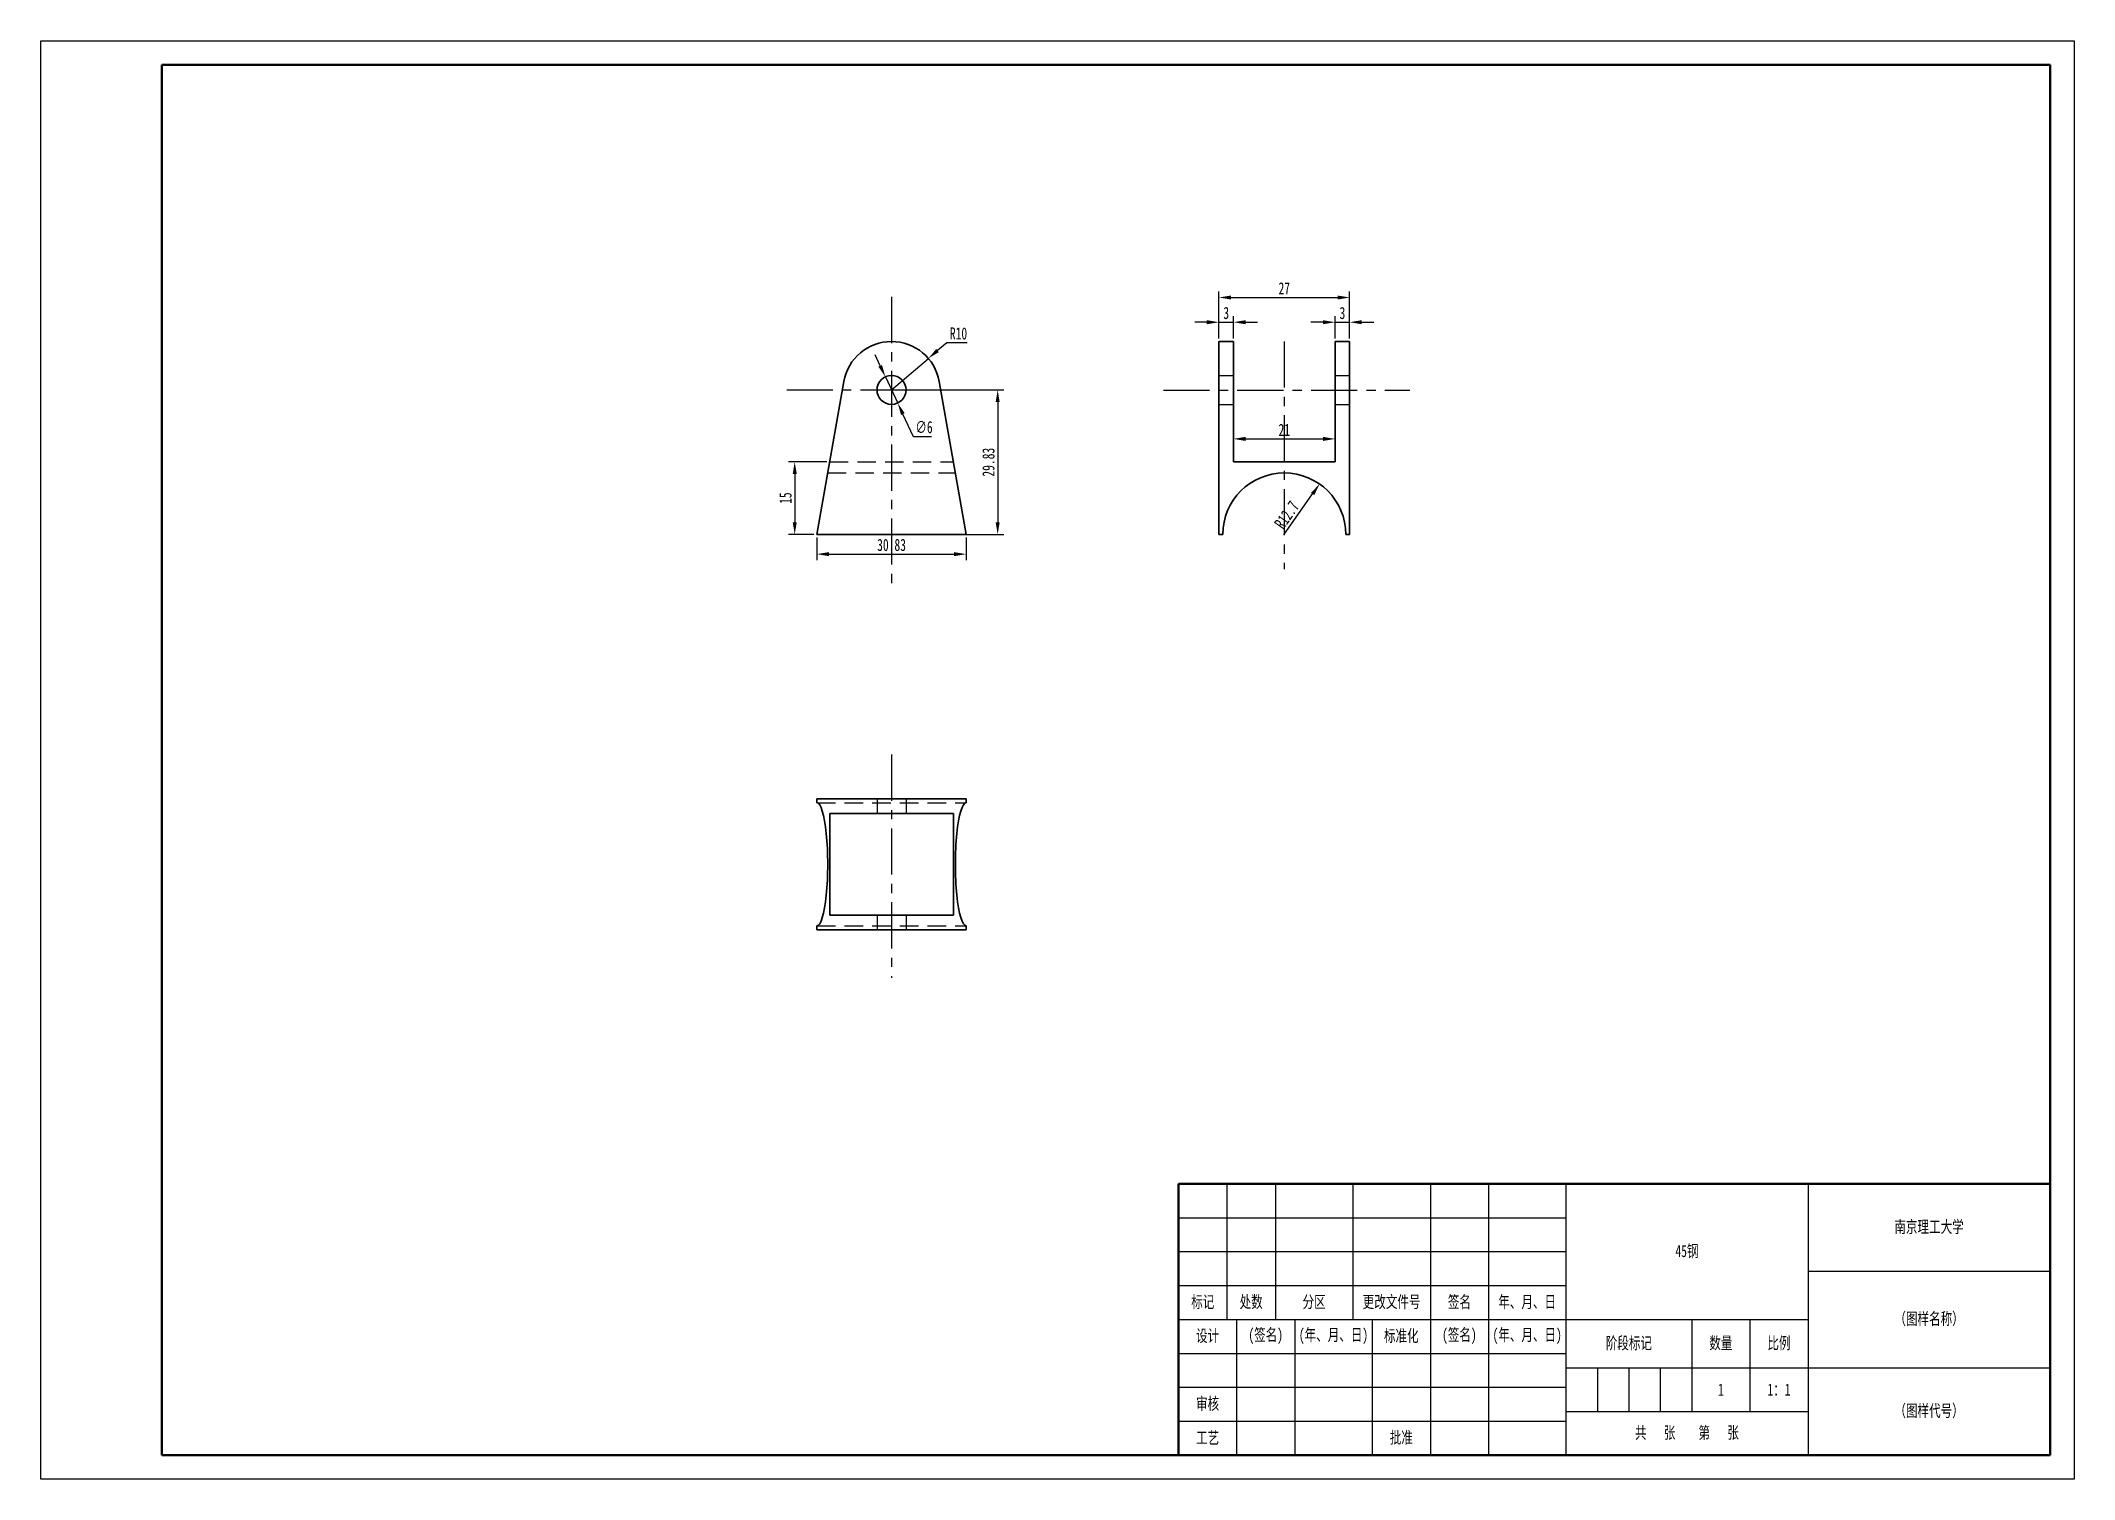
# Model space of a CAD drawing. Header units: millimetres. Extents: x 1050 to 2021, y 766 to 1186.
# Drawn here: x 1050 to 1470, y 765.6 to 1062.6 of the extents above; entities that cross this region are included whole.
import ezdxf

# ---------------------------------------------------------------- set-up
doc = ezdxf.new("R2010")
doc.units = ezdxf.units.MM
doc.header["$LTSCALE"] = 0.3
doc.linetypes.add('CENTER', pattern=[50.8, 31.75, -6.35, 6.35, -6.35])
doc.linetypes.add('DASHED', pattern=[19.05, 12.7, -6.35])
for name, color, linetype, lineweight in [('尺寸线', 3, 'Continuous', 25), ('粗实线', 7, 'Continuous', 50), ('细实线', 7, 'Continuous', 25), ('细文本', 7, 'Continuous', 25), ('细点画线', 1, 'CENTER', 25), ('虚线', 2, 'DASHED', 25)]:
    doc.layers.add(name, color=color, linetype=linetype, lineweight=lineweight)
doc.styles.add('NUT Standard', font='simfang.ttf', dxfattribs={"width": 0.7, "height": 2.5})
doc.dimstyles.new('NUT Standard', dxfattribs={"dimtxt": 2.5, "dimasz": 2.5, "dimexe": 1.25, "dimexo": 0.625, "dimtad": 1, "dimtoh": 1, "dimdsep": 46, "dimtxsty": 'NUT Standard', "dimcen": 2.5, "dimadec": 0, "dimazin": 0, "dimtfac": 1, "dimtmove": 0, "dimatfit": 3, "dimfxl": 1, "dimarcsym": 0})

msp = doc.modelspace()

# ---------------------------------------------------------------- texts
at = {"layer": '粗实线', "char_height": 2.5, "attachment_point": 5, "style": 'NUT Standard'}
for s, insert in [('\\pxqc;{\\fFangSong|b0|i0|c134|p49;1}', (1397.042, 784.119)), ('\\pxqc;{\\fFangSong|b0|i0|c134|p49;1：1}', (1409.042, 784.119))]:
    msp.add_mtext_dynamic_manual_height_columns(s, width=12, gutter_width=12.5, heights=[0], dxfattribs=dict(at, insert=insert))
at = {"layer": '细文本', "char_height": 2.5, "attachment_point": 5, "style": 'NUT Standard'}
for s, insert, width in [('{\\fFangSong|b0|i0|c134|p49;南京理工大学}', (1440.042, 817.619), 50), ('45钢', (1390.042, 812.619), 50), ('标记', (1290.042, 802.119), 10), ('处数', (1300.042, 802.119), 10), ('分区', (1313.042, 802.119), 16), ('更改文件号', (1329.042, 802.119), 16), ('签名', (1343.042, 802.119), 12), ('年、月、日', (1357.042, 802.119), 16), ('（图样名称）', (1440.042, 798.619), 50), ('设计', (1291.042, 795.119), 12), ('(签名)', (1303.042, 795.119), 12), ('(年、月、日)', (1317.042, 795.119), 16), ('标准化', (1331.042, 795.119), 12), ('(签名)', (1343.042, 795.119), 12), ('(年、月、日)', (1357.042, 795.119), 16), ('阶段标记', (1378.042, 793.619), 26), ('数量', (1397.042, 793.619), 12), ('比例', (1409.042, 793.619), 12), ('审核', (1291.042, 781.119), 12), ('（图样代号）', (1440.042, 779.619), 50), ('工艺', (1291.042, 774.119), 12), ('批准', (1331.042, 774.119), 12), ('共   张    第   张', (1390.042, 775.119), 50)]:
    msp.add_mtext(s, dxfattribs=dict(at, insert=insert, width=width))

# ---------------------------------------------------------------- blocks, each defined once
blk = doc.blocks.new('*D18')
at = {"layer": 'Defpoints', "color": 0, "transparency": 16777216}
for p in [(1210.35, 960.68), (1241.18, 960.68), (1241.18, 956.62)]:
    blk.add_point(p, dxfattribs=at)
at = {"layer": '尺寸线', "color": 0, "lineweight": -2, "transparency": 16777216}
for p, q in [((1210.35, 960.06), (1210.35, 955.37)), ((1241.18, 960.06), (1241.18, 955.37)), ((1212.85, 956.62), (1238.68, 956.62))]:
    blk.add_line(p, q, dxfattribs=at)
at = {"layer": '尺寸线', "color": 0, "transparency": 16777216}
for points in [[(1212.85, 957.04), (1212.85, 956.2), (1210.35, 956.62)], [(1238.68, 957.04), (1238.68, 956.2), (1241.18, 956.62)]]:
    blk.add_solid(points, dxfattribs=at)
at = {"layer": '尺寸线', "color": 0, "transparency": 16777216, "insert": (1225.77, 958.51), "char_height": 2.5, "attachment_point": 5, "style": 'NUT Standard'}
blk.add_mtext('30.83', dxfattribs=at)
blk = doc.blocks.new('*D19')
at = {"layer": 'Defpoints', "color": 0, "transparency": 16777216}
for p in [(1225.77, 990.52), (1210.35, 960.68), (1247.69, 960.68)]:
    blk.add_point(p, dxfattribs=at)
at = {"layer": '尺寸线', "color": 0, "lineweight": -2, "transparency": 16777216}
for p, q in [((1226.39, 990.52), (1248.94, 990.52)), ((1247.69, 988.02), (1247.69, 963.18)), ((1210.98, 960.68), (1248.94, 960.68))]:
    blk.add_line(p, q, dxfattribs=at)
at = {"layer": '尺寸线', "color": 0, "transparency": 16777216}
for points in [[(1247.27, 988.02), (1248.1, 988.02), (1247.69, 990.52)], [(1247.27, 963.18), (1248.1, 963.18), (1247.69, 960.68)]]:
    blk.add_solid(points, dxfattribs=at)
at = {"layer": '尺寸线', "color": 0, "transparency": 16777216, "insert": (1245.79, 975.6), "char_height": 2.5, "attachment_point": 5, "rotation": 90, "style": 'NUT Standard'}
blk.add_mtext('29.83', dxfattribs=at)
blk = doc.blocks.new('*D22')
at = {"layer": 'Defpoints', "color": 0, "transparency": 16777216}
for p in [(1314.16, 971.09), (1306.88, 960.68)]:
    blk.add_point(p, dxfattribs=at)
at = {"layer": '尺寸线', "color": 0, "lineweight": -2, "transparency": 16777216}
blk.add_line((1306.81, 960.59), (1312.73, 969.04), dxfattribs=at)
at = {"layer": '尺寸线', "color": 0, "transparency": 16777216}
blk.add_solid([(1312.39, 969.28), (1313.07, 968.8), (1314.16, 971.09)], dxfattribs=at)
at = {"layer": '尺寸线', "color": 0, "transparency": 16777216, "insert": (1307.39, 964.71), "char_height": 2.5, "attachment_point": 5, "rotation": 55.008, "style": 'NUT Standard'}
blk.add_mtext('R12.7', dxfattribs=at)
blk = doc.blocks.new('*D23')
at = {"layer": 'Defpoints', "color": 0, "transparency": 16777216}
for p in [(1213, 975.68), (1205.77, 960.68), (1210.35, 960.68)]:
    blk.add_point(p, dxfattribs=at)
at = {"layer": '尺寸线', "color": 0, "lineweight": -2, "transparency": 16777216}
for p, q in [((1212.37, 975.68), (1204.52, 975.68)), ((1205.77, 973.18), (1205.77, 963.18)), ((1209.73, 960.68), (1204.52, 960.68))]:
    blk.add_line(p, q, dxfattribs=at)
at = {"layer": '尺寸线', "color": 0, "transparency": 16777216}
for points in [[(1205.36, 973.18), (1206.19, 973.18), (1205.77, 975.68)], [(1205.36, 963.18), (1206.19, 963.18), (1205.77, 960.68)]]:
    blk.add_solid(points, dxfattribs=at)
at = {"layer": '尺寸线', "color": 0, "transparency": 16777216, "insert": (1203.88, 968.18), "char_height": 2.5, "attachment_point": 5, "rotation": 90, "style": 'NUT Standard'}
blk.add_mtext('15', dxfattribs=at)
blk = doc.blocks.new('*D24')
at = {"layer": 'Defpoints', "color": 0, "transparency": 16777216}
for p in [(1224.49, 993.23), (1227.04, 987.8)]:
    blk.add_point(p, dxfattribs=at)
at = {"layer": '尺寸线', "color": 0, "lineweight": -2, "transparency": 16777216}
for p, q in [((1223.43, 995.49), (1222.36, 997.75)), ((1224.49, 993.23), (1227.04, 987.8)), ((1230.31, 980.86), (1228.11, 985.54)), ((1234.01, 980.86), (1230.31, 980.86))]:
    blk.add_line(p, q, dxfattribs=at)
at = {"layer": '尺寸线', "color": 0, "transparency": 16777216}
for points in [[(1223.8, 995.67), (1223.05, 995.32), (1224.49, 993.23)], [(1228.49, 985.72), (1227.73, 985.36), (1227.04, 987.8)]]:
    blk.add_solid(points, dxfattribs=at)
at = {"layer": '尺寸线', "color": 0, "transparency": 16777216, "insert": (1232.47, 982.82), "char_height": 2.5, "attachment_point": 5, "style": 'NUT Standard'}
blk.add_mtext('∅6', dxfattribs=at)
blk = doc.blocks.new('*D25')
at = {"layer": 'Defpoints', "color": 0, "transparency": 16777216}
for p in [(1233.37, 997.02), (1225.77, 990.52)]:
    blk.add_point(p, dxfattribs=at)
at = {"layer": '尺寸线', "color": 0, "lineweight": -2, "transparency": 16777216}
for p, q in [((1237.16, 1000.27), (1235.26, 998.64)), ((1241.42, 1000.27), (1237.16, 1000.27)), ((1225.77, 990.52), (1233.37, 997.02))]:
    blk.add_line(p, q, dxfattribs=at)
at = {"layer": '尺寸线', "color": 0, "transparency": 16777216}
blk.add_solid([(1234.99, 998.96), (1235.54, 998.33), (1233.37, 997.02)], dxfattribs=at)
at = {"layer": '尺寸线', "color": 0, "transparency": 16777216, "insert": (1239.6, 1002.16), "char_height": 2.5, "attachment_point": 5, "style": 'NUT Standard'}
blk.add_mtext('R10', dxfattribs=at)
blk = doc.blocks.new('*D26')
at = {"layer": 'Defpoints', "color": 0, "transparency": 16777216}
for p in [(1296.38, 1004.5), (1293.38, 1000.52), (1296.38, 1000.52)]:
    blk.add_point(p, dxfattribs=at)
at = {"layer": '尺寸线', "color": 0, "lineweight": -2, "transparency": 16777216}
for p, q in [((1290.88, 1004.5), (1288.38, 1004.5)), ((1293.38, 1001.14), (1293.38, 1005.75)), ((1293.38, 1004.5), (1296.38, 1004.5)), ((1296.38, 1001.14), (1296.38, 1005.75)), ((1298.88, 1004.5), (1301.38, 1004.5))]:
    blk.add_line(p, q, dxfattribs=at)
at = {"layer": '尺寸线', "color": 0, "transparency": 16777216}
for points in [[(1290.88, 1004.91), (1290.88, 1004.08), (1293.38, 1004.5)], [(1298.88, 1004.91), (1298.88, 1004.08), (1296.38, 1004.5)]]:
    blk.add_solid(points, dxfattribs=at)
at = {"layer": '尺寸线', "color": 0, "transparency": 16777216, "insert": (1294.88, 1006.39), "char_height": 2.5, "attachment_point": 5, "style": 'NUT Standard'}
blk.add_mtext('3', dxfattribs=at)
blk = doc.blocks.new('*D28')
at = {"layer": 'Defpoints', "color": 0, "transparency": 16777216}
for p in [(1317.38, 980.41), (1296.38, 975.68), (1317.38, 975.68)]:
    blk.add_point(p, dxfattribs=at)
at = {"layer": '尺寸线', "color": 0, "lineweight": -2, "transparency": 16777216}
for p, q in [((1296.38, 976.31), (1296.38, 981.66)), ((1298.88, 980.41), (1314.88, 980.41)), ((1317.38, 976.31), (1317.38, 981.66))]:
    blk.add_line(p, q, dxfattribs=at)
at = {"layer": '尺寸线', "color": 0, "transparency": 16777216}
for points in [[(1298.88, 980.83), (1298.88, 979.99), (1296.38, 980.41)], [(1314.88, 980.83), (1314.88, 979.99), (1317.38, 980.41)]]:
    blk.add_solid(points, dxfattribs=at)
at = {"layer": '尺寸线', "color": 0, "transparency": 16777216, "insert": (1306.88, 982.28), "char_height": 2.5, "attachment_point": 5, "style": 'NUT Standard'}
blk.add_mtext('21', dxfattribs=at)
blk = doc.blocks.new('*D30')
at = {"layer": 'Defpoints', "color": 0, "transparency": 16777216}
for p in [(1320.38, 1004.5), (1317.38, 1000.52), (1320.38, 1000.52)]:
    blk.add_point(p, dxfattribs=at)
at = {"layer": '尺寸线', "color": 0, "lineweight": -2, "transparency": 16777216}
for p, q in [((1314.88, 1004.5), (1312.38, 1004.5)), ((1317.38, 1001.14), (1317.38, 1005.75)), ((1317.38, 1004.5), (1320.38, 1004.5)), ((1320.38, 1001.14), (1320.38, 1005.75)), ((1322.88, 1004.5), (1325.38, 1004.5))]:
    blk.add_line(p, q, dxfattribs=at)
at = {"layer": '尺寸线', "color": 0, "transparency": 16777216}
for points in [[(1314.88, 1004.91), (1314.88, 1004.08), (1317.38, 1004.5)], [(1322.88, 1004.91), (1322.88, 1004.08), (1320.38, 1004.5)]]:
    blk.add_solid(points, dxfattribs=at)
at = {"layer": '尺寸线', "color": 0, "transparency": 16777216, "insert": (1318.88, 1006.39), "char_height": 2.5, "attachment_point": 5, "style": 'NUT Standard'}
blk.add_mtext('3', dxfattribs=at)
blk = doc.blocks.new('*D31')
at = {"layer": 'Defpoints', "color": 0, "transparency": 16777216}
for p in [(1320.38, 1009.6), (1293.38, 1000.52), (1320.38, 1000.52)]:
    blk.add_point(p, dxfattribs=at)
at = {"layer": '尺寸线', "color": 0, "lineweight": -2, "transparency": 16777216}
for p, q in [((1293.38, 1001.14), (1293.38, 1010.85)), ((1295.88, 1009.6), (1317.88, 1009.6)), ((1320.38, 1001.14), (1320.38, 1010.85))]:
    blk.add_line(p, q, dxfattribs=at)
at = {"layer": '尺寸线', "color": 0, "transparency": 16777216}
for points in [[(1295.88, 1010.01), (1295.88, 1009.18), (1293.38, 1009.6)], [(1317.88, 1010.01), (1317.88, 1009.18), (1320.38, 1009.6)]]:
    blk.add_solid(points, dxfattribs=at)
at = {"layer": '尺寸线', "color": 0, "transparency": 16777216, "insert": (1306.88, 1011.49), "char_height": 2.5, "attachment_point": 5, "style": 'NUT Standard'}
blk.add_mtext('27', dxfattribs=at)

# ---------------------------------------------------------------- dimensions: what is measured, and where the dimension line sits
at = {"layer": '尺寸线'}
for base, p1, p2, picture, middle in [((1320.381, 1009.597), (1293.381, 1000.516), (1320.381, 1000.516), '*D31', (1306.881, 1011.486)), ((1296.381, 1004.498), (1293.381, 1000.516), (1296.381, 1000.516), '*D26', (1294.881, 1006.387)), ((1320.381, 1004.498), (1317.381, 1000.516), (1320.381, 1000.516), '*D30', (1318.881, 1006.387)), ((1317.381, 980.409), (1296.381, 975.683), (1317.381, 975.683), '*D28', (1306.881, 982.284)), ((1241.183, 956.619), (1210.354, 960.683), (1241.183, 960.683), '*D18', (1225.768, 958.515))]:
    dim = msp.add_linear_dim(base=base, p1=p1, p2=p2, dimstyle='NUT Standard', dxfattribs=at)
    dim.commit()
    dim.dimension.update_dxf_attribs({"geometry": picture, "text_midpoint": middle})
dim = msp.add_radius_dim(center=(1225.768, 990.516), mpoint=(1233.365, 997.018), dimstyle='NUT Standard', dxfattribs=at)
dim.commit()
dim.dimension.update_dxf_attribs({"geometry": '*D25', "text_midpoint": (1239.604, 1002.159)})
dim = msp.add_diameter_dim_2p(p1=(1224.491, 993.23), p2=(1227.045, 987.801), dimstyle='NUT Standard', dxfattribs=at)
dim.commit()
dim.dimension.update_dxf_attribs({"geometry": '*D24', "text_midpoint": (1232.475, 980.859), "dimtype": 163})
for base, p1, picture, middle in [((1247.685, 960.683), (1225.768, 990.516), '*D19', (1245.789, 975.599)), ((1205.774, 960.683), (1212.998, 975.683), '*D23', (1203.885, 968.183))]:
    dim = msp.add_linear_dim(base=base, p1=p1, p2=(1210.354, 960.683), angle=90, dimstyle='NUT Standard', dxfattribs=at)
    dim.commit()
    dim.dimension.update_dxf_attribs({"geometry": picture, "text_midpoint": middle})
dim = msp.add_radius_dim(center=(1306.881, 960.683), mpoint=(1314.164, 971.087), dimstyle='NUT Standard', dxfattribs=at)
dim.commit()
dim.dimension.update_dxf_attribs({"geometry": '*D22', "text_midpoint": (1308.94, 963.625), "dimtype": 164})

# ---------------------------------------------------------------- linework, layer by layer
for p, q in [((1050.042, 1062.619), (1470.042, 1062.619)), ((1050.042, 765.619), (1050.042, 1062.619)), ((1470.042, 1062.619), (1470.042, 765.619)), ((1470.042, 765.619), (1050.042, 765.619))]:
    msp.add_line(p, q)
at = {"color": 7, "lineweight": 35}
for p, q in [((1293.381, 992.252), (1293.381, 1000.516)), ((1293.381, 1000.516), (1296.381, 1000.516)), ((1296.381, 992.252), (1296.381, 1000.516)), ((1317.381, 992.252), (1317.381, 1000.516)), ((1317.381, 1000.516), (1320.381, 1000.516)), ((1320.381, 992.252), (1320.381, 1000.516)), ((1215.92, 992.252), (1210.354, 960.683)), ((1241.183, 960.683), (1235.616, 992.252)), ((1293.381, 992.252), (1293.381, 960.683)), ((1296.381, 992.252), (1296.381, 975.683)), ((1317.381, 992.252), (1317.381, 975.683)), ((1320.381, 992.252), (1320.381, 960.683)), ((1317.381, 975.683), (1296.381, 975.683)), ((1210.354, 960.683), (1241.183, 960.683)), ((1293.381, 960.683), (1294.181, 960.683)), ((1319.581, 960.683), (1320.381, 960.683)), ((1215.92, 906.09), (1210.354, 906.09)), ((1210.354, 906.09), (1210.354, 905.29)), ((1215.92, 903.09), (1212.998, 903.09)), ((1212.998, 882.09), (1212.998, 903.09)), ((1215.92, 906.09), (1235.616, 906.09)), ((1215.92, 903.09), (1235.616, 903.09)), ((1241.183, 906.09), (1235.616, 906.09)), ((1238.538, 903.09), (1235.616, 903.09)), ((1238.538, 882.09), (1238.538, 903.09)), ((1241.183, 906.09), (1241.183, 905.29)), ((1215.92, 882.09), (1212.998, 882.09)), ((1215.92, 882.09), (1235.616, 882.09)), ((1238.538, 882.09), (1235.616, 882.09)), ((1210.354, 879.89), (1210.354, 879.09)), ((1215.92, 879.09), (1210.354, 879.09)), ((1215.92, 879.09), (1235.616, 879.09)), ((1241.183, 879.09), (1235.616, 879.09)), ((1241.183, 879.89), (1241.183, 879.09))]:
    msp.add_line(p, q, dxfattribs=at)
at = {"color": 7, "linetype": 'DASHED', "lineweight": 13, "ltscale": 0.075}
for p, q in [((1293.381, 993.516), (1296.381, 993.516)), ((1317.381, 993.516), (1320.381, 993.516)), ((1293.381, 987.516), (1296.381, 987.516)), ((1317.381, 987.516), (1320.381, 987.516)), ((1222.768, 906.09), (1222.768, 903.09)), ((1228.768, 906.09), (1228.768, 903.09)), ((1222.768, 882.09), (1222.768, 879.09)), ((1228.768, 882.09), (1228.768, 879.09))]:
    msp.add_line(p, q, dxfattribs=at)
at = {"color": 7, "linetype": 'DASHED', "lineweight": 13}
for p, q in [((1212.998, 975.683), (1238.538, 975.683)), ((1212.593, 973.383), (1238.943, 973.383)), ((1210.354, 905.29), (1241.183, 905.29)), ((1210.354, 879.89), (1241.183, 879.89))]:
    msp.add_line(p, q, dxfattribs=at)
at = {"color": 7, "lineweight": 35}
msp.add_circle((1225.768, 990.516), 3, dxfattribs=at)
for centre, radius, start, end in [((1225.768, 990.516), 10, 10, 169.99999), ((1306.881, 960.683), 12.7, 360, 179.99999)]:
    msp.add_arc(centre, radius, start, end, dxfattribs=at)
for centre, ratio, start_param, end_param in [((1210.354, 892.59), 0.1763272, 0.000001, 3.1415955), ((1241.183, 892.59), 0.1763271, 3.1415927, 6.283187)]:
    msp.add_ellipse(centre, major_axis=(0, -12.7), ratio=ratio, start_param=start_param, end_param=end_param, dxfattribs=at)
at = {"layer": '粗实线'}
for p, q in [((1075.042, 770.619), (1075.042, 1057.619)), ((1075.042, 1057.619), (1465.042, 1057.619)), ((1465.042, 1057.619), (1465.042, 770.619)), ((1285.042, 826.619), (1465.042, 826.619)), ((1285.042, 770.619), (1285.042, 826.619)), ((1465.042, 770.619), (1075.042, 770.619)), ((1285.042, 770.619), (1465.042, 770.619))]:
    msp.add_line(p, q, dxfattribs=at)
at = {"layer": '细实线'}
for p, q in [((1295.042, 826.619), (1295.042, 798.619)), ((1305.042, 826.619), (1305.042, 798.619)), ((1321.042, 826.619), (1321.042, 798.619)), ((1337.042, 826.619), (1337.042, 798.619)), ((1349.042, 826.619), (1349.042, 798.619)), ((1365.042, 826.619), (1365.042, 770.619)), ((1415.042, 826.619), (1415.042, 770.619)), ((1285.042, 819.619), (1365.042, 819.619)), ((1285.042, 812.619), (1365.042, 812.619)), ((1415.042, 808.619), (1465.042, 808.619)), ((1285.042, 805.619), (1365.042, 805.619)), ((1285.042, 798.619), (1415.042, 798.619)), ((1297.042, 798.619), (1297.042, 770.619)), ((1309.042, 798.619), (1309.042, 770.619)), ((1325.042, 798.619), (1325.042, 770.619)), ((1337.042, 798.619), (1337.042, 770.619)), ((1349.042, 798.619), (1349.042, 770.619)), ((1391.042, 798.619), (1391.042, 779.619)), ((1403.042, 798.619), (1403.042, 779.619)), ((1285.042, 791.619), (1365.042, 791.619)), ((1365.042, 788.619), (1465.042, 788.619)), ((1371.542, 788.619), (1371.542, 779.619)), ((1378.042, 788.619), (1378.042, 779.619)), ((1384.542, 788.619), (1384.542, 779.619)), ((1285.042, 784.619), (1365.042, 784.619)), ((1285.042, 777.619), (1365.042, 777.619)), ((1365.042, 779.619), (1415.042, 779.619))]:
    msp.add_line(p, q, dxfattribs=at)
at = {"layer": '细点画线'}
for p, q in [((1225.768, 1009.712), (1225.768, 948.941)), ((1306.881, 1000.516), (1306.881, 1000.516)), ((1306.881, 1000.516), (1306.881, 953.508)), ((1204.116, 990.516), (1248.935, 990.516)), ((1281.938, 990.5), (1332.806, 990.492)), ((1225.768, 915.22), (1225.768, 869.127))]:
    msp.add_line(p, q, dxfattribs=at)
at = {"layer": '虚线'}
for p, q in [((1293.381, 993.516), (1296.381, 993.516)), ((1317.381, 993.516), (1320.381, 993.516)), ((1293.381, 987.516), (1296.381, 987.516)), ((1317.381, 987.516), (1320.381, 987.516)), ((1212.998, 975.683), (1238.538, 975.683)), ((1212.593, 973.383), (1238.943, 973.383)), ((1210.354, 905.29), (1241.174, 905.29)), ((1222.768, 906.09), (1222.768, 903.09)), ((1228.768, 906.09), (1228.768, 903.09)), ((1222.768, 882.09), (1222.768, 879.09)), ((1228.768, 882.09), (1228.768, 879.09)), ((1210.354, 879.89), (1241.183, 879.89))]:
    msp.add_line(p, q, dxfattribs=at)

msp.set_redraw_order([(e.dxf.handle, doc.entitydb.next_handle()) for e in msp.query("TEXT MTEXT ATTDEF DIMENSION ARC_DIMENSION")])  # texts and dimensions are drawn at this point

doc.saveas('drawing.dxf')
